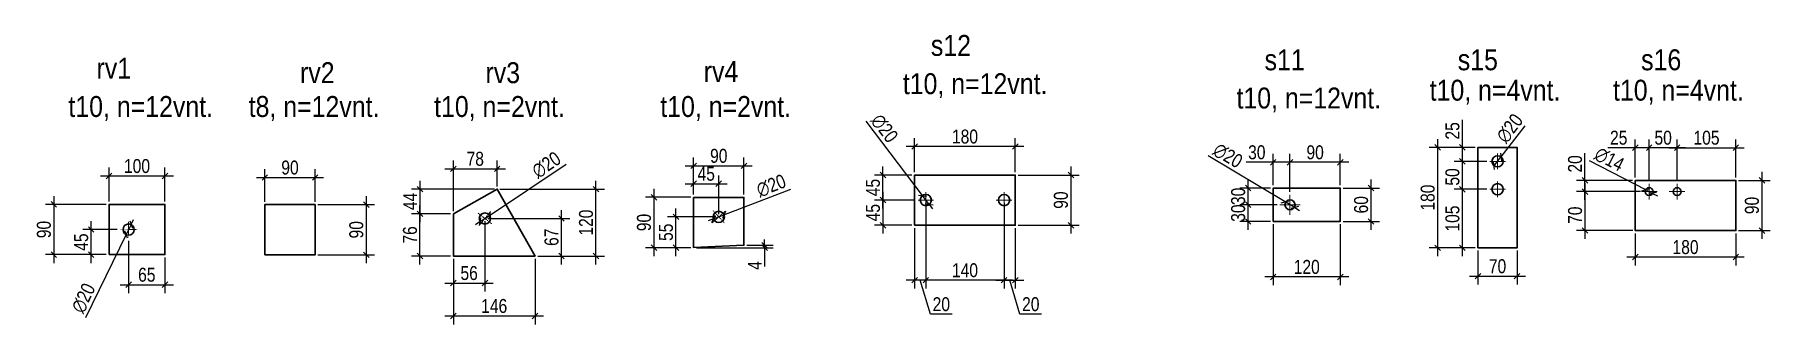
# Model space of a CAD drawing. Header units: inches. Extents: x 410 to 14125, y -819 to 571.
# Drawn here: x 11021 to 14125, y 31 to 551 of the extents above; entities that cross this region are included whole.
import ezdxf

# ---------------------------------------------------------------- set-up
doc = ezdxf.new("R2010")
doc.units = ezdxf.units.IN
doc.header["$MEASUREMENT"] = 0
doc.linetypes.add('CENTER', pattern=[2, 1.25, -0.25, 0.25, -0.25])
doc.linetypes.add('XKITLINE00', pattern=[0])
for name, color, linetype, lineweight in [('_AŠYS', 7, 'Continuous', 13), ('Bolt', 3, 'Continuous', 0), ('dim 1', 7, 'Continuous', 9), ('Part mark', 250, 'Continuous', 0), ('STORA', 7, 'Continuous', 40)]:
    doc.layers.add(name, color=color, linetype=linetype, lineweight=lineweight)
doc.layers.add('A_Secciones', color=7, linetype='Continuous')
doc.styles.add('arial', font='arial.ttf')
doc.styles.add('ISOPEUR', font='arial.ttf', dxfattribs={"width": 0.8})
doc.dimstyles.new('1-20', dxfattribs={"dimscale": 20, "dimtxt": 2.5, "dimasz": 1, "dimexe": 1.5, "dimexo": 0.5, "dimgap": 0.5, "dimtad": 1, "dimdec": 0, "dimrnd": 1, "dimtxsty": 'ISOPEUR', "dimblk": 'OBLIQUE', "dimcen": 2.5, "dimdle": 1.5, "dimadec": 0, "dimazin": 0, "dimtfac": 1, "dimtdec": 0, "dimtmove": 0, "dimatfit": 3, "dimldrblk": 'DOTSMALL', "dimfxl": 1, "dimarcsym": 0})

msp = doc.modelspace()

# ---------------------------------------------------------------- texts
at = {"layer": 'dim 1', "lineweight": 5, "style": 'arial', "width": 0.85}
for s, p in [('s12 ', (12624, 512.6)), ('rv1', (11131.9, 471.6)), ('s11 ', (13220.8, 486.8)), ('s15 ', (13566.3, 486.8)), ('s16 ', (13894.2, 486.8))]:
    msp.add_text(s, height=37.5, dxfattribs=at).set_placement(p)
at = {"layer": 'Part mark', "style": 'arial', "width": 0.85}
for s, p in [('rv2', (11495.8, 463.7)), ('rv3', (11827.5, 463.7)), ('rv4', (12217.8, 465.8)), ('t10, n=12vnt.', (12573.8, 444)), ('t10, n=4vnt.', (13516, 432.3)), ('t10, n=4vnt.', (13843.9, 432.3)), ('t10, n=12vnt.', (11081.6, 403.1)), ('t8, n=12vnt.', (11404, 403.1)), ('t10, n=2vnt.', (11735.6, 403.1)), ('t10, n=2vnt.', (12140.1, 403.1)), ('t10, n=12vnt.', (13170.5, 418.3))]:
    msp.add_text(s, height=37.5, dxfattribs=at).set_placement(p)

# ---------------------------------------------------------------- blocks, each defined once
blk = doc.blocks.new('_Oblique')
at = {"color": 0, "linetype": 'ByBlock', "lineweight": -2}
blk.add_line((-0.5, -0.5), (0.5, 0.5), dxfattribs=at)
blk = doc.blocks.new('*D269')
at = {"color": 0, "lineweight": -2}
for p, q in [((11154.3, 251.4), (11154.3, 312.3)), ((11254.3, 251.4), (11254.3, 312.3)), ((11269.3, 297.3), (11139.3, 297.3))]:
    blk.add_line(p, q, dxfattribs=at)
at = {"layer": 'Defpoints', "color": 0}
for p in [(11154.3, 297.3), (11154.3, 246.4), (11254.3, 246.4)]:
    blk.add_point(p, dxfattribs=at)
at = {"color": 0, "linetype": 'ByBlock', "lineweight": -2, "xscale": 10, "yscale": 10, "zscale": 10, "rotation": 180}
blk.add_blockref('_Oblique', (11154.3, 297.3), dxfattribs=at)
at = {"color": 0, "linetype": 'ByBlock', "lineweight": -2, "xscale": 10, "yscale": 10, "zscale": 10}
blk.add_blockref('_Oblique', (11254.3, 297.3), dxfattribs=at)
at = {"color": 0, "lineweight": 5, "insert": (11204.3, 315), "char_height": 25, "attachment_point": 5, "style": 'ISOPEUR'}
blk.add_mtext('100', dxfattribs=at)
blk = doc.blocks.new('_DotSmall')
at = {"color": 0, "linetype": 'ByBlock', "const_width": 0.5}
blk.add_lwpolyline([(-0.0625, 0, 1), (0.0625, 0, 1)], format="xyb", close=True, dxfattribs=at)
blk = doc.blocks.new('*D270')
at = {"color": 0, "lineweight": -2}
for p, q in [((11055.5, 261.4), (11055.5, 141.4)), ((11149.3, 246.4), (11040.5, 246.4)), ((11149.3, 156.4), (11040.5, 156.4))]:
    blk.add_line(p, q, dxfattribs=at)
at = {"layer": 'Defpoints', "color": 0}
for p in [(11154.3, 246.4), (11055.5, 156.4), (11154.3, 156.4)]:
    blk.add_point(p, dxfattribs=at)
at = {"color": 0, "linetype": 'ByBlock', "lineweight": -2, "xscale": 10, "yscale": 10, "zscale": 10}
for p, rotation in [((11055.5, 246.4), 90), ((11055.5, 156.4), 270)]:
    blk.add_blockref('_Oblique', p, dxfattribs=dict(at, rotation=rotation))
at = {"color": 0, "lineweight": 5, "insert": (11037.8, 201.4), "char_height": 25, "attachment_point": 5, "rotation": 90, "style": 'ISOPEUR'}
blk.add_mtext('90', dxfattribs=at)
blk = doc.blocks.new('*D271')
at = {"color": 0, "lineweight": -2}
for p, q in [((11189.3, 181.2), (11189.3, 87.6)), ((11254.3, 151.4), (11254.3, 87.6)), ((11174.3, 102.6), (11269.3, 102.6))]:
    blk.add_line(p, q, dxfattribs=at)
at = {"layer": 'Defpoints', "color": 0}
for p in [(11189.3, 186.2), (11254.3, 156.4), (11254.3, 102.6)]:
    blk.add_point(p, dxfattribs=at)
at = {"color": 0, "linetype": 'ByBlock', "lineweight": -2, "xscale": 10, "yscale": 10, "zscale": 10, "rotation": 180}
blk.add_blockref('_Oblique', (11189.3, 102.6), dxfattribs=at)
at = {"color": 0, "linetype": 'ByBlock', "lineweight": -2, "xscale": 10, "yscale": 10, "zscale": 10}
blk.add_blockref('_Oblique', (11254.3, 102.6), dxfattribs=at)
at = {"color": 0, "lineweight": 5, "insert": (11221.8, 120.3), "char_height": 25, "attachment_point": 5, "style": 'ISOPEUR'}
blk.add_mtext('65', dxfattribs=at)
blk = doc.blocks.new('*D272')
at = {"color": 0, "lineweight": -2}
for p, q in [((11193.7, 210.4), (11198.1, 219.3)), ((11184.9, 192.4), (11112.1, 43.2)), ((11193.7, 210.4), (11184.9, 192.4))]:
    blk.add_line(p, q, dxfattribs=at)
at = {"layer": 'Defpoints', "color": 0}
for p in [(11184.9, 192.4), (11193.7, 210.4)]:
    blk.add_point(p, dxfattribs=at)
at = {"color": 0, "linetype": 'ByBlock', "lineweight": -2, "xscale": 10, "yscale": 10, "zscale": 10}
for p, rotation in [((11184.9, 192.4), 63.9754473923168), ((11193.7, 210.4), 243.9754473923168)]:
    blk.add_blockref('_Oblique', p, dxfattribs=dict(at, rotation=rotation))
at = {"color": 0, "lineweight": 5, "insert": (11108.7, 78.4), "char_height": 25, "attachment_point": 5, "rotation": 63.9754, "style": 'ISOPEUR'}
blk.add_mtext('∅20', dxfattribs=at)
blk = doc.blocks.new('*D273')
at = {"color": 0, "lineweight": -2}
for p, q in [((11169.1, 201.4), (11107.3, 201.4)), ((11122.3, 141.4), (11122.3, 216.4)), ((11149.3, 156.4), (11107.3, 156.4))]:
    blk.add_line(p, q, dxfattribs=at)
at = {"layer": 'Defpoints', "color": 0}
for p in [(11122.3, 201.4), (11174.1, 201.4), (11154.3, 156.4)]:
    blk.add_point(p, dxfattribs=at)
at = {"color": 0, "linetype": 'ByBlock', "lineweight": -2, "xscale": 10, "yscale": 10, "zscale": 10}
for p, rotation in [((11122.3, 201.4), 90), ((11122.3, 156.4), 270)]:
    blk.add_blockref('_Oblique', p, dxfattribs=dict(at, rotation=rotation))
at = {"color": 0, "lineweight": 5, "insert": (11104.6, 178.9), "char_height": 25, "attachment_point": 5, "rotation": 90, "style": 'ISOPEUR'}
blk.add_mtext('45', dxfattribs=at)
blk = doc.blocks.new('*D274')
at = {"color": 0, "lineweight": -2}
for p, q in [((11417.9, 294.6), (11537.9, 294.6)), ((11432.9, 251), (11432.9, 309.6)), ((11522.9, 251), (11522.9, 309.6))]:
    blk.add_line(p, q, dxfattribs=at)
at = {"layer": 'Defpoints', "color": 0}
for p in [(11522.9, 294.6), (11432.9, 246), (11522.9, 246)]:
    blk.add_point(p, dxfattribs=at)
at = {"color": 0, "linetype": 'ByBlock', "lineweight": -2, "xscale": 10, "yscale": 10, "zscale": 10, "rotation": 180}
blk.add_blockref('_Oblique', (11432.9, 294.6), dxfattribs=at)
at = {"color": 0, "linetype": 'ByBlock', "lineweight": -2, "xscale": 10, "yscale": 10, "zscale": 10}
blk.add_blockref('_Oblique', (11522.9, 294.6), dxfattribs=at)
at = {"color": 0, "lineweight": 5, "insert": (11477.9, 312.3), "char_height": 25, "attachment_point": 5, "style": 'ISOPEUR'}
blk.add_mtext('90', dxfattribs=at)
blk = doc.blocks.new('*D275')
at = {"color": 0, "lineweight": -2}
for p, q in [((11614.3, 261), (11614.3, 141)), ((11527.9, 246), (11629.3, 246)), ((11527.9, 156), (11629.3, 156))]:
    blk.add_line(p, q, dxfattribs=at)
at = {"layer": 'Defpoints', "color": 0}
for p in [(11522.9, 246), (11522.9, 156), (11614.3, 156)]:
    blk.add_point(p, dxfattribs=at)
at = {"color": 0, "linetype": 'ByBlock', "lineweight": -2, "xscale": 10, "yscale": 10, "zscale": 10}
for p, rotation in [((11614.3, 246), 90), ((11614.3, 156), 270)]:
    blk.add_blockref('_Oblique', p, dxfattribs=dict(at, rotation=rotation))
at = {"color": 0, "lineweight": 5, "insert": (11596.6, 201), "char_height": 25, "attachment_point": 5, "rotation": 90, "style": 'ISOPEUR'}
blk.add_mtext('90', dxfattribs=at)
blk = doc.blocks.new('G$CCBECB76F')
at = {"layer": '_AŠYS', "color": 20, "linetype": 'CENTER', "lineweight": 5, "ltscale": 0.005, "true_color": 0xf93f26}
for p, q in [((-15.6, 0), (15.6, 0)), ((0, -15.6), (0, 15.6))]:
    blk.add_line(p, q, dxfattribs=at)
at = {"layer": 'A_Secciones', "lineweight": 30}
blk.add_lwpolyline([(-49.5, -28.3), (-2.7, -87.9), (112.2, 2.4), (-15.2, 54.9)], close=True, dxfattribs=at)
at = {"layer": 'STORA', "lineweight": 30}
blk.add_circle((0, 0), 10, dxfattribs=at)
blk = doc.blocks.new('*D276')
at = {"color": 0, "lineweight": -2}
for p, q in [((11770.1, 148.8), (11770.1, 31.5)), ((11916.2, 148.8), (11916.2, 31.5)), ((11755.1, 46.5), (11931.2, 46.5))]:
    blk.add_line(p, q, dxfattribs=at)
at = {"layer": 'Defpoints', "color": 0}
for p in [(11770.1, 153.8), (11916.2, 153.8), (11916.2, 46.5)]:
    blk.add_point(p, dxfattribs=at)
at = {"color": 0, "linetype": 'ByBlock', "lineweight": -2, "xscale": 10, "yscale": 10, "zscale": 10, "rotation": 180}
blk.add_blockref('_Oblique', (11770.1, 46.5), dxfattribs=at)
at = {"color": 0, "linetype": 'ByBlock', "lineweight": -2, "xscale": 10, "yscale": 10, "zscale": 10}
blk.add_blockref('_Oblique', (11916.2, 46.5), dxfattribs=at)
at = {"color": 0, "lineweight": 5, "insert": (11843.1, 64.3), "char_height": 25, "attachment_point": 5, "style": 'ISOPEUR'}
blk.add_mtext('146', dxfattribs=at)
blk = doc.blocks.new('*D277')
at = {"color": 0, "lineweight": -2}
for p, q in [((12025.1, 138.8), (12025.1, 288.8)), ((11853.4, 273.8), (12040.1, 273.8)), ((11921.2, 153.8), (12040.1, 153.8))]:
    blk.add_line(p, q, dxfattribs=at)
at = {"layer": 'Defpoints', "color": 0}
for p in [(11848.4, 273.8), (12025.1, 273.8), (11916.2, 153.8)]:
    blk.add_point(p, dxfattribs=at)
at = {"color": 0, "linetype": 'ByBlock', "lineweight": -2, "xscale": 10, "yscale": 10, "zscale": 10}
for p, rotation in [((12025.1, 273.8), 90), ((12025.1, 153.8), 270)]:
    blk.add_blockref('_Oblique', p, dxfattribs=dict(at, rotation=rotation))
at = {"color": 0, "lineweight": 5, "insert": (12007.4, 213.8), "char_height": 25, "attachment_point": 5, "rotation": 90, "style": 'ISOPEUR'}
blk.add_mtext('120', dxfattribs=at)
blk = doc.blocks.new('*D278')
at = {"color": 0, "lineweight": -2}
for p, q in [((11765.1, 229.6), (11695.3, 229.6)), ((11710.3, 138.8), (11710.3, 244.6)), ((11765.1, 153.8), (11695.3, 153.8))]:
    blk.add_line(p, q, dxfattribs=at)
at = {"layer": 'Defpoints', "color": 0}
for p in [(11710.3, 229.6), (11770.1, 229.6), (11770.1, 153.8)]:
    blk.add_point(p, dxfattribs=at)
at = {"color": 0, "linetype": 'ByBlock', "lineweight": -2, "xscale": 10, "yscale": 10, "zscale": 10}
for p, rotation in [((11710.3, 229.6), 90), ((11710.3, 153.8), 270)]:
    blk.add_blockref('_Oblique', p, dxfattribs=dict(at, rotation=rotation))
at = {"color": 0, "lineweight": 5, "insert": (11692.6, 191.7), "char_height": 25, "attachment_point": 5, "rotation": 90, "style": 'ISOPEUR'}
blk.add_mtext('76', dxfattribs=at)
blk = doc.blocks.new('*D279')
at = {"color": 0, "lineweight": -2}
for p, q in [((11710.3, 288.8), (11710.3, 214.6)), ((11843.4, 273.8), (11695.3, 273.8)), ((11765.1, 229.6), (11695.3, 229.6))]:
    blk.add_line(p, q, dxfattribs=at)
at = {"layer": 'Defpoints', "color": 0}
for p in [(11848.4, 273.8), (11710.3, 229.6), (11770.1, 229.6)]:
    blk.add_point(p, dxfattribs=at)
at = {"color": 0, "linetype": 'ByBlock', "lineweight": -2, "xscale": 10, "yscale": 10, "zscale": 10}
for p, rotation in [((11710.3, 273.8), 90), ((11710.3, 229.6), 270)]:
    blk.add_blockref('_Oblique', p, dxfattribs=dict(at, rotation=rotation))
at = {"color": 0, "lineweight": 5, "insert": (11692.8, 251.7), "char_height": 25, "attachment_point": 5, "rotation": 90, "style": 'ISOPEUR'}
blk.add_mtext('44', dxfattribs=at)
blk = doc.blocks.new('*D280')
at = {"color": 0, "lineweight": -2}
for p, q in [((11831.5, 221.2), (11978.4, 221.2)), ((11963.4, 138.8), (11963.4, 236.2)), ((11921.2, 153.8), (11978.4, 153.8))]:
    blk.add_line(p, q, dxfattribs=at)
at = {"layer": 'Defpoints', "color": 0}
for p in [(11826.5, 221.2), (11963.4, 221.2), (11916.2, 153.8)]:
    blk.add_point(p, dxfattribs=at)
at = {"color": 0, "linetype": 'ByBlock', "lineweight": -2, "xscale": 10, "yscale": 10, "zscale": 10}
for p, rotation in [((11963.4, 221.2), 90), ((11963.4, 153.8), 270)]:
    blk.add_blockref('_Oblique', p, dxfattribs=dict(at, rotation=rotation))
at = {"color": 0, "lineweight": 5, "insert": (11945.7, 187.5), "char_height": 25, "attachment_point": 5, "rotation": 90, "style": 'ISOPEUR'}
blk.add_mtext('67', dxfattribs=at)
blk = doc.blocks.new('*D281')
at = {"color": 0, "lineweight": -2}
for p, q in [((11826.5, 216.2), (11826.5, 90.5)), ((11770.1, 148.8), (11770.1, 90.5)), ((11755.1, 105.5), (11841.5, 105.5))]:
    blk.add_line(p, q, dxfattribs=at)
at = {"layer": 'Defpoints', "color": 0}
for p in [(11826.5, 221.2), (11770.1, 153.8), (11826.5, 105.5)]:
    blk.add_point(p, dxfattribs=at)
at = {"color": 0, "linetype": 'ByBlock', "lineweight": -2, "xscale": 10, "yscale": 10, "zscale": 10, "rotation": 180}
blk.add_blockref('_Oblique', (11770.1, 105.5), dxfattribs=at)
at = {"color": 0, "linetype": 'ByBlock', "lineweight": -2, "xscale": 10, "yscale": 10, "zscale": 10}
blk.add_blockref('_Oblique', (11826.5, 105.5), dxfattribs=at)
at = {"color": 0, "lineweight": 5, "insert": (11798.3, 123.3), "char_height": 25, "attachment_point": 5, "style": 'ISOPEUR'}
blk.add_mtext('56', dxfattribs=at)
blk = doc.blocks.new('*D282')
at = {"color": 0, "lineweight": -2}
for p, q in [((11770.1, 234.6), (11770.1, 325.2)), ((11848.4, 278.8), (11848.4, 325.2)), ((11755.1, 310.2), (11863.4, 310.2))]:
    blk.add_line(p, q, dxfattribs=at)
at = {"layer": 'Defpoints', "color": 0}
for p in [(11848.4, 310.2), (11848.4, 273.8), (11770.1, 229.6)]:
    blk.add_point(p, dxfattribs=at)
at = {"color": 0, "linetype": 'ByBlock', "lineweight": -2, "xscale": 10, "yscale": 10, "zscale": 10, "rotation": 180}
blk.add_blockref('_Oblique', (11770.1, 310.2), dxfattribs=at)
at = {"color": 0, "linetype": 'ByBlock', "lineweight": -2, "xscale": 10, "yscale": 10, "zscale": 10}
blk.add_blockref('_Oblique', (11848.4, 310.2), dxfattribs=at)
at = {"color": 0, "lineweight": 5, "insert": (11809.2, 328), "char_height": 25, "attachment_point": 5, "style": 'ISOPEUR'}
blk.add_mtext('78', dxfattribs=at)
blk = doc.blocks.new('*D283')
at = {"color": 0, "lineweight": -2}
for p, q in [((11834.8, 226.8), (11971.8, 318.6)), ((11818.1, 215.6), (11834.8, 226.8)), ((11818.1, 215.6), (11809.8, 210.1))]:
    blk.add_line(p, q, dxfattribs=at)
at = {"layer": 'Defpoints', "color": 0}
for p in [(11834.8, 226.8), (11818.1, 215.6)]:
    blk.add_point(p, dxfattribs=at)
at = {"color": 0, "linetype": 'ByBlock', "lineweight": -2, "xscale": 10, "yscale": 10, "zscale": 10}
for p, rotation in [((11818.1, 215.6), 33.81697670741907), ((11834.8, 226.8), 213.816976707419)]:
    blk.add_blockref('_Oblique', p, dxfattribs=dict(at, rotation=rotation))
at = {"color": 0, "lineweight": 5, "insert": (11936.5, 317.1), "char_height": 25, "attachment_point": 5, "rotation": 33.817, "style": 'ISOPEUR'}
blk.add_mtext('∅20', dxfattribs=at)
blk = doc.blocks.new('G$C0D2468A8')
at = {"lineweight": 5}
for p, q in [((57, 2.2), (2.2, 67.3)), ((22.5, -26.8), (57, 2.2))]:
    blk.add_line(p, q, dxfattribs=at)
at = {"layer": '_AŠYS', "color": 20, "linetype": 'CENTER', "lineweight": 5, "ltscale": 0.005, "true_color": 0xf93f26}
for p, q in [((15.4, -2.1), (-15.4, 2.1)), ((2.1, 15.4), (-2.1, -15.4))]:
    blk.add_line(p, q, dxfattribs=at)
at = {"layer": 'A_Secciones', "lineweight": 30}
blk.add_lwpolyline([(57, 2.2), (-1, 71.2), (-67.1, 9.9), (-11.9, -55.7)], close=True, dxfattribs=at)
at = {"layer": 'STORA', "lineweight": 30}
blk.add_circle((0, 0), 10, dxfattribs=at)
blk = doc.blocks.new('*D284')
at = {"color": 0, "lineweight": -2}
for p, q in [((12254, 227.7), (12373.3, 273.5)), ((12235.3, 220.5), (12226, 216.9)), ((12235.3, 220.5), (12254, 227.7))]:
    blk.add_line(p, q, dxfattribs=at)
at = {"layer": 'Defpoints', "color": 0}
for p in [(12235.3, 220.5), (12254, 227.7)]:
    blk.add_point(p, dxfattribs=at)
at = {"color": 0, "linetype": 'ByBlock', "lineweight": -2, "xscale": 10, "yscale": 10, "zscale": 10}
for p, rotation in [((12235.3, 220.5), 21.00805526980612), ((12254, 227.7), 201.0080552698061)]:
    blk.add_blockref('_Oblique', p, dxfattribs=dict(at, rotation=rotation))
at = {"color": 0, "lineweight": 5, "insert": (12338.5, 279.9), "char_height": 25, "attachment_point": 5, "rotation": 21.0081, "style": 'ISOPEUR'}
blk.add_mtext('∅20', dxfattribs=at)
blk = doc.blocks.new('*D285')
at = {"color": 0, "lineweight": -2}
for p, q in [((12184.7, 315.5), (12304.7, 315.5)), ((12199.7, 264.1), (12199.7, 330.5)), ((12289.7, 264.1), (12289.7, 330.5))]:
    blk.add_line(p, q, dxfattribs=at)
at = {"layer": 'Defpoints', "color": 0}
for p in [(12289.7, 315.5), (12199.7, 259.1), (12289.7, 259.1)]:
    blk.add_point(p, dxfattribs=at)
at = {"color": 0, "linetype": 'ByBlock', "lineweight": -2, "xscale": 10, "yscale": 10, "zscale": 10, "rotation": 180}
blk.add_blockref('_Oblique', (12199.7, 315.5), dxfattribs=at)
at = {"color": 0, "linetype": 'ByBlock', "lineweight": -2, "xscale": 10, "yscale": 10, "zscale": 10}
blk.add_blockref('_Oblique', (12289.7, 315.5), dxfattribs=at)
at = {"color": 0, "lineweight": 5, "insert": (12244.7, 333.3), "char_height": 25, "attachment_point": 5, "style": 'ISOPEUR'}
blk.add_mtext('90', dxfattribs=at)
blk = doc.blocks.new('*D286')
at = {"color": 0, "lineweight": -2}
for p, q in [((12194.7, 259.1), (12113.8, 259.1)), ((12128.8, 274.1), (12128.8, 153.9)), ((12194.7, 168.9), (12113.8, 168.9))]:
    blk.add_line(p, q, dxfattribs=at)
at = {"layer": 'Defpoints', "color": 0}
for p in [(12199.7, 259.1), (12128.8, 168.9), (12199.7, 168.9)]:
    blk.add_point(p, dxfattribs=at)
at = {"color": 0, "linetype": 'ByBlock', "lineweight": -2, "xscale": 10, "yscale": 10, "zscale": 10}
for p, rotation in [((12128.8, 259.1), 90), ((12128.8, 168.9), 270)]:
    blk.add_blockref('_Oblique', p, dxfattribs=dict(at, rotation=rotation))
at = {"color": 0, "lineweight": 5, "insert": (12111, 214), "char_height": 25, "attachment_point": 5, "rotation": 90, "style": 'ISOPEUR'}
blk.add_mtext('90', dxfattribs=at)
blk = doc.blocks.new('*D287')
at = {"color": 0, "lineweight": -2}
for p, q in [((12204.7, 168.9), (12341.7, 168.9)), ((12294.7, 173.3), (12341.7, 173.3)), ((12326.7, 173.3), (12326.7, 183.3)), ((12326.7, 173.3), (12326.7, 168.9)), ((12326.7, 168.9), (12326.7, 135.1))]:
    blk.add_line(p, q, dxfattribs=at)
at = {"layer": 'Defpoints', "color": 0}
for p in [(12199.7, 168.9), (12289.7, 173.3), (12326.7, 168.9)]:
    blk.add_point(p, dxfattribs=at)
at = {"color": 0, "linetype": 'ByBlock', "lineweight": -2, "xscale": 10, "yscale": 10, "zscale": 10}
for p, rotation in [((12326.7, 173.3), 270), ((12326.7, 168.9), 90)]:
    blk.add_blockref('_Oblique', p, dxfattribs=dict(at, rotation=rotation))
at = {"color": 0, "lineweight": 5, "insert": (12309.2, 137), "char_height": 25, "attachment_point": 5, "rotation": 90, "style": 'ISOPEUR'}
blk.add_mtext('4', dxfattribs=at)
blk = doc.blocks.new('*D288')
at = {"color": 0, "lineweight": -2}
for p, q in [((12239.7, 224.1), (12153, 224.1)), ((12168, 153.9), (12168, 239.1)), ((12194.7, 168.9), (12153, 168.9))]:
    blk.add_line(p, q, dxfattribs=at)
at = {"layer": 'Defpoints', "color": 0}
for p in [(12168, 224.1), (12244.7, 224.1), (12199.7, 168.9)]:
    blk.add_point(p, dxfattribs=at)
at = {"color": 0, "linetype": 'ByBlock', "lineweight": -2, "xscale": 10, "yscale": 10, "zscale": 10}
for p, rotation in [((12168, 224.1), 90), ((12168, 168.9), 270)]:
    blk.add_blockref('_Oblique', p, dxfattribs=dict(at, rotation=rotation))
at = {"color": 0, "lineweight": 5, "insert": (12150.3, 196.5), "char_height": 25, "attachment_point": 5, "rotation": 90, "style": 'ISOPEUR'}
blk.add_mtext('55', dxfattribs=at)
blk = doc.blocks.new('*D289')
at = {"color": 0, "lineweight": -2}
for p, q in [((12184.7, 283.5), (12259.7, 283.5)), ((12199.7, 264.1), (12199.7, 298.5)), ((12244.7, 229.1), (12244.7, 298.5))]:
    blk.add_line(p, q, dxfattribs=at)
at = {"layer": 'Defpoints', "color": 0}
for p in [(12244.7, 283.5), (12199.7, 259.1), (12244.7, 224.1)]:
    blk.add_point(p, dxfattribs=at)
at = {"color": 0, "linetype": 'ByBlock', "lineweight": -2, "xscale": 10, "yscale": 10, "zscale": 10, "rotation": 180}
blk.add_blockref('_Oblique', (12199.7, 283.5), dxfattribs=at)
at = {"color": 0, "linetype": 'ByBlock', "lineweight": -2, "xscale": 10, "yscale": 10, "zscale": 10}
blk.add_blockref('_Oblique', (12244.7, 283.5), dxfattribs=at)
at = {"color": 0, "lineweight": 5, "insert": (12222.2, 301.2), "char_height": 25, "attachment_point": 5, "style": 'ISOPEUR'}
blk.add_mtext('45', dxfattribs=at)
blk = doc.blocks.new('*D321')
at = {"color": 0, "lineweight": -2}
for p, q in [((12790, 350.2), (12580, 350.2)), ((12595, 304.1), (12595, 365.2)), ((12775, 304.1), (12775, 365.2))]:
    blk.add_line(p, q, dxfattribs=at)
at = {"layer": 'Defpoints', "color": 0}
for p in [(12595, 350.2), (12595, 299.1), (12775, 299.1)]:
    blk.add_point(p, dxfattribs=at)
at = {"color": 0, "linetype": 'ByBlock', "lineweight": -2, "xscale": 10, "yscale": 10, "zscale": 10, "rotation": 180}
blk.add_blockref('_Oblique', (12595, 350.2), dxfattribs=at)
at = {"color": 0, "linetype": 'ByBlock', "lineweight": -2, "xscale": 10, "yscale": 10, "zscale": 10}
blk.add_blockref('_Oblique', (12775, 350.2), dxfattribs=at)
at = {"color": 0, "lineweight": 5, "insert": (12685, 367.9), "char_height": 25, "attachment_point": 5, "style": 'ISOPEUR'}
blk.add_mtext('180', dxfattribs=at)
blk = doc.blocks.new('*D322')
at = {"color": 0, "lineweight": -2}
for p, q in [((12615, 249.1), (12615, 95.6)), ((12755, 249.1), (12755, 95.6)), ((12770, 110.6), (12600, 110.6))]:
    blk.add_line(p, q, dxfattribs=at)
at = {"layer": 'Defpoints', "color": 0}
for p in [(12615, 254.1), (12755, 254.1), (12615, 110.6)]:
    blk.add_point(p, dxfattribs=at)
at = {"color": 0, "linetype": 'ByBlock', "lineweight": -2, "xscale": 10, "yscale": 10, "zscale": 10, "rotation": 180}
blk.add_blockref('_Oblique', (12615, 110.6), dxfattribs=at)
at = {"color": 0, "linetype": 'ByBlock', "lineweight": -2, "xscale": 10, "yscale": 10, "zscale": 10}
blk.add_blockref('_Oblique', (12755, 110.6), dxfattribs=at)
at = {"color": 0, "lineweight": 5, "insert": (12685, 128.3), "char_height": 25, "attachment_point": 5, "style": 'ISOPEUR'}
blk.add_mtext('140', dxfattribs=at)
blk = doc.blocks.new('*D323')
at = {"color": 0, "lineweight": -2}
for p, q in [((12874.4, 314.1), (12874.4, 194.1)), ((12780, 299.1), (12889.4, 299.1)), ((12780, 209.1), (12889.4, 209.1))]:
    blk.add_line(p, q, dxfattribs=at)
at = {"layer": 'Defpoints', "color": 0}
for p in [(12775, 299.1), (12775, 209.1), (12874.4, 209.1)]:
    blk.add_point(p, dxfattribs=at)
at = {"color": 0, "linetype": 'ByBlock', "lineweight": -2, "xscale": 10, "yscale": 10, "zscale": 10}
for p, rotation in [((12874.4, 299.1), 90), ((12874.4, 209.1), 270)]:
    blk.add_blockref('_Oblique', p, dxfattribs=dict(at, rotation=rotation))
at = {"color": 0, "lineweight": 5, "insert": (12856.6, 254.1), "char_height": 25, "attachment_point": 5, "rotation": 90, "style": 'ISOPEUR'}
blk.add_mtext('90', dxfattribs=at)
blk = doc.blocks.new('*D324')
at = {"color": 0, "lineweight": -2}
for p, q in [((12608.9, 262.1), (12508, 395.4)), ((12621, 246.1), (12608.9, 262.1)), ((12621, 246.1), (12627, 238.2))]:
    blk.add_line(p, q, dxfattribs=at)
at = {"layer": 'Defpoints', "color": 0}
for p in [(12608.9, 262.1), (12621, 246.1)]:
    blk.add_point(p, dxfattribs=at)
at = {"color": 0, "linetype": 'ByBlock', "lineweight": -2, "xscale": 10, "yscale": 10, "zscale": 10}
for p, rotation in [((12608.9, 262.1), 307.1436207427624), ((12621, 246.1), 127.1436207427625)]:
    blk.add_blockref('_Oblique', p, dxfattribs=dict(at, rotation=rotation))
at = {"color": 0, "lineweight": 5, "insert": (12540.9, 382.5), "char_height": 25, "attachment_point": 5, "rotation": 307.1436, "style": 'ISOPEUR'}
blk.add_mtext('∅20', dxfattribs=at)
blk = doc.blocks.new('*D325')
at = {"color": 0, "lineweight": -2}
for p, q in [((12596, 254.1), (12523.2, 254.1)), ((12538.2, 269.1), (12538.2, 194.1)), ((12590, 209.1), (12523.2, 209.1))]:
    blk.add_line(p, q, dxfattribs=at)
at = {"layer": 'Defpoints', "color": 0}
for p in [(12601, 254.1), (12538.2, 209.1), (12595, 209.1)]:
    blk.add_point(p, dxfattribs=at)
at = {"color": 0, "linetype": 'ByBlock', "lineweight": -2, "xscale": 10, "yscale": 10, "zscale": 10}
for p, rotation in [((12538.2, 254.1), 90), ((12538.2, 209.1), 270)]:
    blk.add_blockref('_Oblique', p, dxfattribs=dict(at, rotation=rotation))
at = {"color": 0, "lineweight": 5, "insert": (12520.5, 231.6), "char_height": 25, "attachment_point": 5, "rotation": 90, "style": 'ISOPEUR'}
blk.add_mtext('45', dxfattribs=at)
blk = doc.blocks.new('*D326')
at = {"color": 0, "lineweight": -2}
for p, q in [((13257.6, 250.9), (13119.7, 333.3)), ((13274.8, 240.7), (13257.6, 250.9)), ((13274.8, 240.7), (13283.4, 235.5))]:
    blk.add_line(p, q, dxfattribs=at)
at = {"layer": 'Defpoints', "color": 0}
for p in [(13257.6, 250.9), (13274.8, 240.7)]:
    blk.add_point(p, dxfattribs=at)
at = {"color": 0, "linetype": 'ByBlock', "lineweight": -2, "xscale": 10, "yscale": 10, "zscale": 10}
for p, rotation in [((13257.6, 250.9), 329.154465022602), ((13274.8, 240.7), 149.1544650226019)]:
    blk.add_blockref('_Oblique', p, dxfattribs=dict(at, rotation=rotation))
at = {"color": 0, "lineweight": 5, "insert": (13155, 333.7), "char_height": 25, "attachment_point": 5, "rotation": 329.1545, "style": 'ISOPEUR'}
blk.add_mtext('∅20', dxfattribs=at)
blk = doc.blocks.new('*D327')
at = {"color": 0, "lineweight": -2}
for p, q in [((12755, 249.1), (12755, 95.6)), ((12775, 204.1), (12775, 95.6)), ((12740, 110.6), (12790, 110.6)), ((12783.2, 49.8), (12765, 110.6)), ((12822.1, 49.8), (12783.2, 49.8))]:
    blk.add_line(p, q, dxfattribs=at)
at = {"layer": 'Defpoints', "color": 0}
for p in [(12755, 254.1), (12775, 209.1), (12775, 110.6)]:
    blk.add_point(p, dxfattribs=at)
at = {"color": 0, "linetype": 'ByBlock', "lineweight": -2, "xscale": 10, "yscale": 10, "zscale": 10, "rotation": 180}
blk.add_blockref('_Oblique', (12755, 110.6), dxfattribs=at)
at = {"color": 0, "linetype": 'ByBlock', "lineweight": -2, "xscale": 10, "yscale": 10, "zscale": 10}
blk.add_blockref('_Oblique', (12775, 110.6), dxfattribs=at)
at = {"color": 0, "lineweight": 5, "insert": (12802.7, 67.5), "char_height": 25, "attachment_point": 5, "style": 'ISOPEUR'}
blk.add_mtext('20', dxfattribs=at)
blk = doc.blocks.new('*D328')
at = {"color": 0, "lineweight": -2}
for p, q in [((12595, 204.1), (12595, 95.6)), ((12615, 187.6), (12615, 95.6)), ((12630, 110.6), (12580, 110.6)), ((12623.2, 49.8), (12605, 110.6)), ((12662.1, 49.8), (12623.2, 49.8))]:
    blk.add_line(p, q, dxfattribs=at)
at = {"layer": 'Defpoints', "color": 0}
for p in [(12595, 209.1), (12615, 192.6), (12595, 110.6)]:
    blk.add_point(p, dxfattribs=at)
at = {"color": 0, "linetype": 'ByBlock', "lineweight": -2, "xscale": 10, "yscale": 10, "zscale": 10, "rotation": 180}
blk.add_blockref('_Oblique', (12595, 110.6), dxfattribs=at)
at = {"color": 0, "linetype": 'ByBlock', "lineweight": -2, "xscale": 10, "yscale": 10, "zscale": 10}
blk.add_blockref('_Oblique', (12615, 110.6), dxfattribs=at)
at = {"color": 0, "lineweight": 5, "insert": (12642.7, 67.5), "char_height": 25, "attachment_point": 5, "style": 'ISOPEUR'}
blk.add_mtext('20', dxfattribs=at)
blk = doc.blocks.new('*D329')
at = {"color": 0, "lineweight": -2}
for p, q in [((12538.2, 239.1), (12538.2, 314.1)), ((12590, 299.1), (12523.2, 299.1)), ((12596, 254.1), (12523.2, 254.1))]:
    blk.add_line(p, q, dxfattribs=at)
at = {"layer": 'Defpoints', "color": 0}
for p in [(12538.2, 299.1), (12595, 299.1), (12601, 254.1)]:
    blk.add_point(p, dxfattribs=at)
at = {"color": 0, "linetype": 'ByBlock', "lineweight": -2, "xscale": 10, "yscale": 10, "zscale": 10}
for p, rotation in [((12538.2, 299.1), 90), ((12538.2, 254.1), 270)]:
    blk.add_blockref('_Oblique', p, dxfattribs=dict(at, rotation=rotation))
at = {"color": 0, "lineweight": 5, "insert": (12520.5, 276.6), "char_height": 25, "attachment_point": 5, "rotation": 90, "style": 'ISOPEUR'}
blk.add_mtext('45', dxfattribs=at)
blk = doc.blocks.new('*D330')
at = {"color": 0, "lineweight": -2}
for p, q in [((13236.2, 210.8), (13236.2, 101.5)), ((13356.2, 210.8), (13356.2, 101.5)), ((13371.2, 116.5), (13221.2, 116.5))]:
    blk.add_line(p, q, dxfattribs=at)
at = {"layer": 'Defpoints', "color": 0}
for p in [(13236.2, 215.8), (13356.2, 215.8), (13236.2, 116.5)]:
    blk.add_point(p, dxfattribs=at)
at = {"color": 0, "linetype": 'ByBlock', "lineweight": -2, "xscale": 10, "yscale": 10, "zscale": 10, "rotation": 180}
blk.add_blockref('_Oblique', (13236.2, 116.5), dxfattribs=at)
at = {"color": 0, "linetype": 'ByBlock', "lineweight": -2, "xscale": 10, "yscale": 10, "zscale": 10}
blk.add_blockref('_Oblique', (13356.2, 116.5), dxfattribs=at)
at = {"color": 0, "lineweight": 5, "insert": (13296.2, 134.3), "char_height": 25, "attachment_point": 5, "style": 'ISOPEUR'}
blk.add_mtext('120', dxfattribs=at)
blk = doc.blocks.new('*D331')
at = {"color": 0, "lineweight": -2}
for p, q in [((13411.3, 200.8), (13411.3, 290.8)), ((13361.2, 275.8), (13426.3, 275.8)), ((13361.2, 215.8), (13426.3, 215.8))]:
    blk.add_line(p, q, dxfattribs=at)
at = {"layer": 'Defpoints', "color": 0}
for p in [(13356.2, 275.8), (13411.3, 275.8), (13356.2, 215.8)]:
    blk.add_point(p, dxfattribs=at)
at = {"color": 0, "linetype": 'ByBlock', "lineweight": -2, "xscale": 10, "yscale": 10, "zscale": 10}
for p, rotation in [((13411.3, 275.8), 90), ((13411.3, 215.8), 270)]:
    blk.add_blockref('_Oblique', p, dxfattribs=dict(at, rotation=rotation))
at = {"color": 0, "lineweight": 5, "insert": (13393.5, 245.8), "char_height": 25, "attachment_point": 5, "rotation": 90, "style": 'ISOPEUR'}
blk.add_mtext('60', dxfattribs=at)
blk = doc.blocks.new('*D332')
at = {"color": 0, "lineweight": -2}
for p, q in [((13371.2, 321.9), (13251.2, 321.9)), ((13266.2, 268.8), (13266.2, 336.9)), ((13356.2, 280.8), (13356.2, 336.9))]:
    blk.add_line(p, q, dxfattribs=at)
at = {"layer": 'Defpoints', "color": 0}
for p in [(13266.2, 321.9), (13266.2, 263.8), (13356.2, 275.8)]:
    blk.add_point(p, dxfattribs=at)
at = {"color": 0, "linetype": 'ByBlock', "lineweight": -2, "xscale": 10, "yscale": 10, "zscale": 10, "rotation": 180}
blk.add_blockref('_Oblique', (13266.2, 321.9), dxfattribs=at)
at = {"color": 0, "linetype": 'ByBlock', "lineweight": -2, "xscale": 10, "yscale": 10, "zscale": 10}
blk.add_blockref('_Oblique', (13356.2, 321.9), dxfattribs=at)
at = {"color": 0, "lineweight": 5, "insert": (13311.2, 339.6), "char_height": 25, "attachment_point": 5, "style": 'ISOPEUR'}
blk.add_mtext('90', dxfattribs=at)
blk = doc.blocks.new('*D333')
at = {"color": 0, "lineweight": -2}
for p, q in [((13236.2, 321.9), (13187.6, 321.9)), ((13236.2, 280.8), (13236.2, 336.9)), ((13281.2, 321.9), (13236.2, 321.9)), ((13266.2, 280.8), (13266.2, 336.9))]:
    blk.add_line(p, q, dxfattribs=at)
at = {"layer": 'Defpoints', "color": 0}
for p in [(13236.2, 321.9), (13236.2, 275.8), (13266.2, 275.8)]:
    blk.add_point(p, dxfattribs=at)
at = {"color": 0, "linetype": 'ByBlock', "lineweight": -2, "xscale": 10, "yscale": 10, "zscale": 10, "rotation": 180}
blk.add_blockref('_Oblique', (13236.2, 321.9), dxfattribs=at)
at = {"color": 0, "linetype": 'ByBlock', "lineweight": -2, "xscale": 10, "yscale": 10, "zscale": 10}
blk.add_blockref('_Oblique', (13266.2, 321.9), dxfattribs=at)
at = {"color": 0, "lineweight": 5, "insert": (13206.9, 339.7), "char_height": 25, "attachment_point": 5, "style": 'ISOPEUR'}
blk.add_mtext('30', dxfattribs=at)
blk = doc.blocks.new('*D334')
at = {"color": 0, "lineweight": -2}
for p, q in [((13191.4, 200.8), (13191.4, 260.8)), ((13243.2, 245.8), (13176.4, 245.8)), ((13231.2, 215.8), (13176.4, 215.8))]:
    blk.add_line(p, q, dxfattribs=at)
at = {"layer": 'Defpoints', "color": 0}
for p in [(13191.4, 245.8), (13248.2, 245.8), (13236.2, 215.8)]:
    blk.add_point(p, dxfattribs=at)
at = {"color": 0, "linetype": 'ByBlock', "lineweight": -2, "xscale": 10, "yscale": 10, "zscale": 10}
for p, rotation in [((13191.4, 245.8), 90), ((13191.4, 215.8), 270)]:
    blk.add_blockref('_Oblique', p, dxfattribs=dict(at, rotation=rotation))
at = {"color": 0, "lineweight": 5, "insert": (13173.6, 230.8), "char_height": 25, "attachment_point": 5, "rotation": 90, "style": 'ISOPEUR'}
blk.add_mtext('30', dxfattribs=at)
blk = doc.blocks.new('*D335')
at = {"color": 0, "lineweight": -2}
for p, q in [((13191.4, 230.8), (13191.4, 290.8)), ((13231.2, 275.8), (13176.4, 275.8)), ((13243.2, 245.8), (13176.4, 245.8))]:
    blk.add_line(p, q, dxfattribs=at)
at = {"layer": 'Defpoints', "color": 0}
for p in [(13191.4, 275.8), (13236.2, 275.8), (13248.2, 245.8)]:
    blk.add_point(p, dxfattribs=at)
at = {"color": 0, "linetype": 'ByBlock', "lineweight": -2, "xscale": 10, "yscale": 10, "zscale": 10}
for p, rotation in [((13191.4, 275.8), 90), ((13191.4, 245.8), 270)]:
    blk.add_blockref('_Oblique', p, dxfattribs=dict(at, rotation=rotation))
at = {"color": 0, "lineweight": 5, "insert": (13173.6, 260.8), "char_height": 25, "attachment_point": 5, "rotation": 90, "style": 'ISOPEUR'}
blk.add_mtext('30', dxfattribs=at)
blk = doc.blocks.new('*D396')
at = {"color": 0, "lineweight": -2}
for p, q in [((13602.4, 163.6), (13602.4, 102.8)), ((13672.4, 163.6), (13672.4, 102.8)), ((13587.4, 117.8), (13687.4, 117.8))]:
    blk.add_line(p, q, dxfattribs=at)
at = {"layer": 'Defpoints', "color": 0}
for p in [(13602.4, 168.6), (13672.4, 168.6), (13672.4, 117.8)]:
    blk.add_point(p, dxfattribs=at)
at = {"color": 0, "linetype": 'ByBlock', "lineweight": -2, "xscale": 10, "yscale": 10, "zscale": 10, "rotation": 180}
blk.add_blockref('_Oblique', (13602.4, 117.8), dxfattribs=at)
at = {"color": 0, "linetype": 'ByBlock', "lineweight": -2, "xscale": 10, "yscale": 10, "zscale": 10}
blk.add_blockref('_Oblique', (13672.4, 117.8), dxfattribs=at)
at = {"color": 0, "lineweight": 5, "insert": (13637.4, 135.5), "char_height": 25, "attachment_point": 5, "style": 'ISOPEUR'}
blk.add_mtext('70', dxfattribs=at)
blk = doc.blocks.new('*D397')
at = {"color": 0, "lineweight": -2}
for p, q in [((13597.4, 348.6), (13515.4, 348.6)), ((13530.4, 153.6), (13530.4, 363.6)), ((13597.4, 168.6), (13515.4, 168.6))]:
    blk.add_line(p, q, dxfattribs=at)
at = {"layer": 'Defpoints', "color": 0}
for p in [(13530.4, 348.6), (13602.4, 348.6), (13602.4, 168.6)]:
    blk.add_point(p, dxfattribs=at)
at = {"color": 0, "linetype": 'ByBlock', "lineweight": -2, "xscale": 10, "yscale": 10, "zscale": 10}
for p, rotation in [((13530.4, 348.6), 90), ((13530.4, 168.6), 270)]:
    blk.add_blockref('_Oblique', p, dxfattribs=dict(at, rotation=rotation))
at = {"color": 0, "lineweight": 5, "insert": (13512.6, 258.6), "char_height": 25, "attachment_point": 5, "rotation": 90, "style": 'ISOPEUR'}
blk.add_mtext('180', dxfattribs=at)
blk = doc.blocks.new('*D398')
at = {"color": 0, "lineweight": -2}
for p, q in [((13574.6, 153.6), (13574.6, 288.6)), ((13618.4, 273.6), (13559.6, 273.6)), ((13597.4, 168.6), (13559.6, 168.6))]:
    blk.add_line(p, q, dxfattribs=at)
at = {"layer": 'Defpoints', "color": 0}
for p in [(13574.6, 273.6), (13623.4, 273.6), (13602.4, 168.6)]:
    blk.add_point(p, dxfattribs=at)
at = {"color": 0, "linetype": 'ByBlock', "lineweight": -2, "xscale": 10, "yscale": 10, "zscale": 10}
for p, rotation in [((13574.6, 273.6), 90), ((13574.6, 168.6), 270)]:
    blk.add_blockref('_Oblique', p, dxfattribs=dict(at, rotation=rotation))
at = {"color": 0, "lineweight": 5, "insert": (13556.8, 221.1), "char_height": 25, "attachment_point": 5, "rotation": 90, "style": 'ISOPEUR'}
blk.add_mtext('105', dxfattribs=at)
blk = doc.blocks.new('*D399')
at = {"color": 0, "lineweight": -2}
for p, q in [((13618.4, 323.6), (13559.6, 323.6)), ((13574.6, 258.6), (13574.6, 338.6)), ((13608.4, 273.6), (13559.6, 273.6))]:
    blk.add_line(p, q, dxfattribs=at)
at = {"layer": 'Defpoints', "color": 0}
for p in [(13574.6, 323.6), (13623.4, 323.6), (13613.4, 273.6)]:
    blk.add_point(p, dxfattribs=at)
at = {"color": 0, "linetype": 'ByBlock', "lineweight": -2, "xscale": 10, "yscale": 10, "zscale": 10}
for p, rotation in [((13574.6, 323.6), 90), ((13574.6, 273.6), 270)]:
    blk.add_blockref('_Oblique', p, dxfattribs=dict(at, rotation=rotation))
at = {"color": 0, "lineweight": 5, "insert": (13556.8, 295.6), "char_height": 25, "attachment_point": 5, "rotation": 90, "style": 'ISOPEUR'}
blk.add_mtext('50', dxfattribs=at)
blk = doc.blocks.new('*D400')
at = {"color": 0, "lineweight": -2}
for p, q in [((13574.6, 348.6), (13574.6, 397.8)), ((13597.4, 348.6), (13559.6, 348.6)), ((13574.6, 308.6), (13574.6, 348.6)), ((13618.4, 323.6), (13559.6, 323.6))]:
    blk.add_line(p, q, dxfattribs=at)
at = {"layer": 'Defpoints', "color": 0}
for p in [(13574.6, 348.6), (13602.4, 348.6), (13623.4, 323.6)]:
    blk.add_point(p, dxfattribs=at)
at = {"color": 0, "linetype": 'ByBlock', "lineweight": -2, "xscale": 10, "yscale": 10, "zscale": 10}
for p, rotation in [((13574.6, 348.6), 90), ((13574.6, 323.6), 270)]:
    blk.add_blockref('_Oblique', p, dxfattribs=dict(at, rotation=rotation))
at = {"color": 0, "lineweight": 5, "insert": (13556.8, 378.2), "char_height": 25, "attachment_point": 5, "rotation": 90, "style": 'ISOPEUR'}
blk.add_mtext('25', dxfattribs=at)
blk = doc.blocks.new('*D401')
at = {"color": 0, "lineweight": -2}
for p in [(13686.4, 387.3), (13631.3, 315.7)]:
    blk.add_line(p, (13643.5, 331.5), dxfattribs=at)
at = {"layer": 'Defpoints', "color": 0}
for p in [(13631.3, 315.7), (13643.5, 331.5)]:
    blk.add_point(p, dxfattribs=at)
at = {"color": 0, "linetype": 'ByBlock', "lineweight": -2, "xscale": 10, "yscale": 10, "zscale": 10}
for p, rotation in [((13631.3, 315.7), 52.48232824392945), ((13643.5, 331.5), 232.4823282439295)]:
    blk.add_blockref('_Oblique', p, dxfattribs=dict(at, rotation=rotation))
at = {"color": 0, "lineweight": 5, "insert": (13659.4, 382.6), "char_height": 25, "attachment_point": 5, "rotation": 52.4823, "style": 'ISOPEUR'}
blk.add_mtext('∅20', dxfattribs=at)
blk = doc.blocks.new('*D410')
at = {"color": 0, "lineweight": -2}
for p, q in [((13973.6, 348), (13893.6, 348)), ((13908.6, 288.4), (13908.6, 363)), ((13958.6, 288.4), (13958.6, 363))]:
    blk.add_line(p, q, dxfattribs=at)
at = {"layer": 'Defpoints', "color": 0}
for p in [(13908.6, 348), (13908.6, 283.4), (13958.6, 283.4)]:
    blk.add_point(p, dxfattribs=at)
at = {"color": 0, "linetype": 'ByBlock', "lineweight": -2, "xscale": 10, "yscale": 10, "zscale": 10, "rotation": 180}
blk.add_blockref('_Oblique', (13908.6, 348), dxfattribs=at)
at = {"color": 0, "linetype": 'ByBlock', "lineweight": -2, "xscale": 10, "yscale": 10, "zscale": 10}
blk.add_blockref('_Oblique', (13958.6, 348), dxfattribs=at)
at = {"color": 0, "lineweight": 5, "insert": (13933.6, 365.8), "char_height": 25, "attachment_point": 5, "style": 'ISOPEUR'}
blk.add_mtext('50', dxfattribs=at)
blk = doc.blocks.new('*D411')
at = {"color": 0, "lineweight": -2}
for p, q in [((13793.8, 284.4), (13793.8, 184.6)), ((13893, 269.4), (13778.8, 269.4)), ((13879.6, 199.6), (13778.8, 199.6))]:
    blk.add_line(p, q, dxfattribs=at)
at = {"layer": 'Defpoints', "color": 0}
for p in [(13898, 269.4), (13793.8, 199.6), (13884.6, 199.6)]:
    blk.add_point(p, dxfattribs=at)
at = {"color": 0, "linetype": 'ByBlock', "lineweight": -2, "xscale": 10, "yscale": 10, "zscale": 10}
for p, rotation in [((13793.8, 269.4), 90), ((13793.8, 199.6), 270)]:
    blk.add_blockref('_Oblique', p, dxfattribs=dict(at, rotation=rotation))
at = {"color": 0, "lineweight": 5, "insert": (13776.1, 227.1), "char_height": 25, "attachment_point": 5, "rotation": 90, "style": 'ISOPEUR'}
blk.add_mtext('70', dxfattribs=at)
blk = doc.blocks.new('*D412')
at = {"color": 0, "lineweight": -2}
for p, q in [((13793.8, 289.5), (13793.8, 338.4)), ((13878.6, 289.5), (13778.8, 289.5)), ((13793.8, 254.4), (13793.8, 289.5)), ((13878.6, 269.4), (13778.8, 269.4))]:
    blk.add_line(p, q, dxfattribs=at)
at = {"layer": 'Defpoints', "color": 0}
for p in [(13793.8, 289.5), (13883.6, 289.5), (13883.6, 269.4)]:
    blk.add_point(p, dxfattribs=at)
at = {"color": 0, "linetype": 'ByBlock', "lineweight": -2, "xscale": 10, "yscale": 10, "zscale": 10}
for p, rotation in [((13793.8, 289.5), 90), ((13793.8, 269.4), 270)]:
    blk.add_blockref('_Oblique', p, dxfattribs=dict(at, rotation=rotation))
at = {"color": 0, "lineweight": 5, "insert": (13776.1, 319), "char_height": 25, "attachment_point": 5, "rotation": 90, "style": 'ISOPEUR'}
blk.add_mtext('20', dxfattribs=at)
blk = doc.blocks.new('*D413')
at = {"color": 0, "lineweight": -2}
for p, q in [((13883.6, 348), (13834.5, 348)), ((13883.6, 294.5), (13883.6, 363)), ((13923.6, 348), (13883.6, 348)), ((13908.6, 294.5), (13908.6, 363))]:
    blk.add_line(p, q, dxfattribs=at)
at = {"layer": 'Defpoints', "color": 0}
for p in [(13883.6, 348), (13883.6, 289.5), (13908.6, 289.5)]:
    blk.add_point(p, dxfattribs=at)
at = {"color": 0, "linetype": 'ByBlock', "lineweight": -2, "xscale": 10, "yscale": 10, "zscale": 10, "rotation": 180}
blk.add_blockref('_Oblique', (13883.6, 348), dxfattribs=at)
at = {"color": 0, "linetype": 'ByBlock', "lineweight": -2, "xscale": 10, "yscale": 10, "zscale": 10}
blk.add_blockref('_Oblique', (13908.6, 348), dxfattribs=at)
at = {"color": 0, "lineweight": 5, "insert": (13854.1, 365.8), "char_height": 25, "attachment_point": 5, "style": 'ISOPEUR'}
blk.add_mtext('25', dxfattribs=at)
blk = doc.blocks.new('*D414')
at = {"color": 0, "lineweight": -2}
for p, q in [((13943.6, 348), (14078.6, 348)), ((13958.6, 294.5), (13958.6, 363)), ((14063.6, 294.5), (14063.6, 363))]:
    blk.add_line(p, q, dxfattribs=at)
at = {"layer": 'Defpoints', "color": 0}
for p in [(14063.6, 348), (13958.6, 289.5), (14063.6, 289.5)]:
    blk.add_point(p, dxfattribs=at)
at = {"color": 0, "linetype": 'ByBlock', "lineweight": -2, "xscale": 10, "yscale": 10, "zscale": 10, "rotation": 180}
blk.add_blockref('_Oblique', (13958.6, 348), dxfattribs=at)
at = {"color": 0, "linetype": 'ByBlock', "lineweight": -2, "xscale": 10, "yscale": 10, "zscale": 10}
blk.add_blockref('_Oblique', (14063.6, 348), dxfattribs=at)
at = {"color": 0, "lineweight": 5, "insert": (14011.1, 365.8), "char_height": 25, "attachment_point": 5, "style": 'ISOPEUR'}
blk.add_mtext('105', dxfattribs=at)
blk = doc.blocks.new('*D415')
at = {"color": 0, "lineweight": -2}
for p, q in [((13902.4, 272.6), (13802, 324.6)), ((13914.8, 266.2), (13902.4, 272.6)), ((13914.8, 266.2), (13923.7, 261.6))]:
    blk.add_line(p, q, dxfattribs=at)
at = {"layer": 'Defpoints', "color": 0}
for p in [(13902.4, 272.6), (13914.8, 266.2)]:
    blk.add_point(p, dxfattribs=at)
at = {"color": 0, "linetype": 'ByBlock', "lineweight": -2, "xscale": 10, "yscale": 10, "zscale": 10}
for p, rotation in [((13902.4, 272.6), 332.6130476615975), ((13914.8, 266.2), 152.6130476615976)]:
    blk.add_blockref('_Oblique', p, dxfattribs=dict(at, rotation=rotation))
at = {"color": 0, "lineweight": 5, "insert": (13837.3, 327.1), "char_height": 25, "attachment_point": 5, "rotation": 332.613, "style": 'ISOPEUR'}
blk.add_mtext('∅14', dxfattribs=at)
blk = doc.blocks.new('*D416')
at = {"color": 0, "lineweight": -2}
for p, q in [((13883.6, 194.5), (13883.6, 137.1)), ((14063.6, 194.5), (14063.6, 137.1)), ((14078.6, 152.1), (13868.6, 152.1))]:
    blk.add_line(p, q, dxfattribs=at)
at = {"layer": 'Defpoints', "color": 0}
for p in [(13883.6, 199.5), (14063.6, 199.5), (13883.6, 152.1)]:
    blk.add_point(p, dxfattribs=at)
at = {"color": 0, "linetype": 'ByBlock', "lineweight": -2, "xscale": 10, "yscale": 10, "zscale": 10, "rotation": 180}
blk.add_blockref('_Oblique', (13883.6, 152.1), dxfattribs=at)
at = {"color": 0, "linetype": 'ByBlock', "lineweight": -2, "xscale": 10, "yscale": 10, "zscale": 10}
blk.add_blockref('_Oblique', (14063.6, 152.1), dxfattribs=at)
at = {"color": 0, "lineweight": 5, "insert": (13973.6, 169.8), "char_height": 25, "attachment_point": 5, "style": 'ISOPEUR'}
blk.add_mtext('180', dxfattribs=at)
blk = doc.blocks.new('*D417')
at = {"color": 0, "lineweight": -2}
for p, q in [((14068.6, 289.5), (14125.2, 289.5)), ((14110.2, 304.5), (14110.2, 184.5)), ((14068.6, 199.5), (14125.2, 199.5))]:
    blk.add_line(p, q, dxfattribs=at)
at = {"layer": 'Defpoints', "color": 0}
for p in [(14063.6, 289.5), (14063.6, 199.5), (14110.2, 199.5)]:
    blk.add_point(p, dxfattribs=at)
at = {"color": 0, "linetype": 'ByBlock', "lineweight": -2, "xscale": 10, "yscale": 10, "zscale": 10}
for p, rotation in [((14110.2, 289.5), 90), ((14110.2, 199.5), 270)]:
    blk.add_blockref('_Oblique', p, dxfattribs=dict(at, rotation=rotation))
at = {"color": 0, "lineweight": 5, "insert": (14092.4, 244.5), "char_height": 25, "attachment_point": 5, "rotation": 90, "style": 'ISOPEUR'}
blk.add_mtext('90', dxfattribs=at)

# ---------------------------------------------------------------- dimensions: what is measured, and where the dimension line sits
at = {"lineweight": 5}
for p1, p2, picture, middle in [((12621, 246.1), (12608.9, 262.1), '*D324', (12526.2, 371.3)), ((11818.1, 215.6), (11834.8, 226.8), '*D283', (11946.7, 301.8)), ((13274.8, 240.7), (13257.6, 250.9), '*D326', (13145.6, 317.8)), ((13914.8, 266.2), (13902.4, 272.6), '*D415', (13828.8, 310.8)), ((12235.3, 220.5), (12254, 227.7), '*D284', (12345.2, 262.7)), ((11193.7, 210.4), (11184.9, 192.4), '*D272', (11125.3, 70.3))]:
    dim = msp.add_diameter_dim_2p(p1=p1, p2=p2, dimstyle='1-20', override={"dimscale": 10, "dimtxsty": 'ISOPEUR', "dimldrblk": 'DotSmall'}, dxfattribs=at)
    dim.commit()
    dim.dimension.update_dxf_attribs({"geometry": picture, "text_midpoint": middle, "dimtype": 163})
dim = msp.add_diameter_dim_2p(p1=(13631.3, 315.7), p2=(13643.5, 331.5), dimstyle='1-20', override={"dimscale": 10, "dimtxsty": 'ISOPEUR', "dimldrblk": 'DotSmall'}, dxfattribs=at)
dim.commit()
dim.dimension.update_dxf_attribs({"geometry": '*D401', "text_midpoint": (13659.4, 382.6)})
for base, p1, p2, override, picture, middle in [((12595, 350.2), (12775, 299.1), (12595, 299.1), {"dimscale": 10, "dimtxsty": 'ISOPEUR', "dimldrblk": 'DotSmall'}, '*D321', (12685, 367.9)), ((13883.6, 348), (13908.6, 289.5), (13883.6, 289.5), {"dimscale": 10, "dimtxsty": 'ISOPEUR', "dimldrblk": 'DotSmall'}, '*D413', (13854.1, 365.8)), ((13908.6, 348), (13958.6, 283.4), (13908.6, 283.4), {"dimscale": 10, "dimtxsty": 'ISOPEUR', "dimldrblk": 'DotSmall'}, '*D410', (13933.6, 365.8)), ((14063.6, 348), (13958.6, 289.5), (14063.6, 289.5), {"dimscale": 10, "dimtxsty": 'ISOPEUR', "dimldrblk": 'DotSmall'}, '*D414', (14011.1, 365.8)), ((11848.4, 310.2), (11770.1, 229.6), (11848.4, 273.8), {"dimscale": 10, "dimtxsty": 'ISOPEUR', "dimldrblk": 'DotSmall'}, '*D282', (11809.2, 328)), ((12289.7, 315.5), (12199.7, 259.1), (12289.7, 259.1), {"dimscale": 10, "dimtxsty": 'ISOPEUR', "dimldrblk": 'DotSmall'}, '*D285', (12244.7, 333.3)), ((13236.2, 321.9), (13266.2, 275.8), (13236.2, 275.8), {"dimscale": 10, "dimtxsty": 'ISOPEUR', "dimldrblk": 'DotSmall'}, '*D333', (13206.9, 339.7)), ((13266.2, 321.9), (13356.2, 275.8), (13266.2, 263.8), {"dimscale": 10, "dimtxsty": 'ISOPEUR', "dimldrblk": 'DotSmall'}, '*D332', (13311.2, 339.6)), ((11154.3, 297.3), (11254.3, 246.4), (11154.3, 246.4), {"dimscale": 10, "dimtxsty": 'ISOPEUR', "dimldrblk": 'DotSmall'}, '*D269', (11204.3, 315)), ((11522.9, 294.6), (11432.9, 246), (11522.9, 246), {"dimscale": 10, "dimtxsty": 'ISOPEUR', "dimldrblk": 'DotSmall'}, '*D274', (11477.9, 312.3)), ((12244.7, 283.5), (12199.7, 259.1), (12244.7, 224.1), {"dimscale": 10, "dimtxsty": 'ISOPEUR', "dimldrblk": 'DotSmall'}, '*D289', (12222.2, 301.2)), ((12615, 110.6), (12755, 254.1), (12615, 254.1), {"dimscale": 10, "dimtxsty": 'ISOPEUR', "dimldrblk": 'DotSmall'}, '*D322', (12685, 128.3)), ((12775, 110.6), (12755, 254.1), (12775, 209.1), {"dimscale": 10, "dimtmove": 1}, '*D327', (12788.2, 67.5)), ((11826.5, 105.5), (11770.1, 153.8), (11826.5, 221.2), {"dimscale": 10, "dimtxsty": 'ISOPEUR', "dimldrblk": 'DotSmall'}, '*D281', (11798.3, 123.3)), ((12595, 110.6), (12615, 192.6), (12595, 209.1), {"dimscale": 10, "dimtmove": 1}, '*D328', (12628.2, 67.5)), ((13236.2, 116.5), (13356.2, 215.8), (13236.2, 215.8), {"dimscale": 10, "dimtxsty": 'ISOPEUR', "dimldrblk": 'DotSmall'}, '*D330', (13296.2, 134.3)), ((13883.6, 152.1), (14063.6, 199.5), (13883.6, 199.5), {"dimscale": 10, "dimtxsty": 'ISOPEUR', "dimldrblk": 'DotSmall'}, '*D416', (13973.6, 169.8)), ((11254.3, 102.6), (11189.3, 186.2), (11254.3, 156.4), {"dimscale": 10, "dimtxsty": 'ISOPEUR', "dimldrblk": 'DotSmall'}, '*D271', (11221.8, 120.3)), ((13672.4, 117.8), (13602.4, 168.6), (13672.4, 168.6), {"dimscale": 10, "dimtxsty": 'ISOPEUR', "dimldrblk": 'DotSmall'}, '*D396', (13637.4, 135.5)), ((11916.2, 46.5), (11770.1, 153.8), (11916.2, 153.8), {"dimscale": 10, "dimtxsty": 'ISOPEUR', "dimldrblk": 'DotSmall'}, '*D276', (11843.1, 64.3))]:
    dim = msp.add_linear_dim(base=base, p1=p1, p2=p2, dimstyle='1-20', override=override, dxfattribs=at)
    dim.commit()
    dim.dimension.update_dxf_attribs({"geometry": picture, "text_midpoint": middle})
for base, p1, p2, override, picture, middle in [((13574.6, 348.6), (13623.4, 323.6), (13602.4, 348.6), {"dimscale": 10, "dimtxsty": 'ISOPEUR', "dimldrblk": 'DotSmall'}, '*D400', (13556.8, 378.2)), ((13530.4, 348.6), (13602.4, 168.6), (13602.4, 348.6), {"dimscale": 10, "dimtxsty": 'ISOPEUR', "dimldrblk": 'DotSmall'}, '*D397', (13512.6, 258.6)), ((12538.2, 299.1), (12601, 254.1), (12595, 299.1), {"dimscale": 10, "dimtmove": 1}, '*D329', (12520.5, 276.6)), ((12874.4, 209.1), (12775, 299.1), (12775, 209.1), {"dimscale": 10, "dimtxsty": 'ISOPEUR', "dimldrblk": 'DotSmall'}, '*D323', (12856.6, 254.1)), ((13793.8, 289.5), (13883.6, 269.4), (13883.6, 289.5), {"dimscale": 10, "dimtxsty": 'ISOPEUR', "dimldrblk": 'DotSmall'}, '*D412', (13776.1, 319)), ((11710.3, 229.6), (11848.4, 273.8), (11770.1, 229.6), {"dimscale": 10, "dimtxsty": 'ISOPEUR', "dimldrblk": 'DotSmall'}, '*D279', (11692.8, 251.7)), ((12025.1, 273.8), (11916.2, 153.8), (11848.4, 273.8), {"dimscale": 10, "dimtxsty": 'ISOPEUR', "dimldrblk": 'DotSmall'}, '*D277', (12007.4, 213.8)), ((13411.3, 275.8), (13356.2, 215.8), (13356.2, 275.8), {"dimscale": 10, "dimtxsty": 'ISOPEUR', "dimldrblk": 'DotSmall'}, '*D331', (13393.5, 245.8)), ((13574.6, 273.6), (13602.4, 168.6), (13623.4, 273.6), {"dimscale": 10, "dimtxsty": 'ISOPEUR', "dimldrblk": 'DotSmall'}, '*D398', (13556.8, 221.1)), ((14110.2, 199.5), (14063.6, 289.5), (14063.6, 199.5), {"dimscale": 10, "dimtxsty": 'ISOPEUR', "dimldrblk": 'DotSmall'}, '*D417', (14092.4, 244.5)), ((11055.5, 156.4), (11154.3, 246.4), (11154.3, 156.4), {"dimscale": 10, "dimtxsty": 'ISOPEUR', "dimldrblk": 'DotSmall'}, '*D270', (11037.8, 201.4)), ((11614.3, 156), (11522.9, 246), (11522.9, 156), {"dimscale": 10, "dimtxsty": 'ISOPEUR', "dimldrblk": 'DotSmall'}, '*D275', (11596.6, 201)), ((12128.8, 168.9), (12199.7, 259.1), (12199.7, 168.9), {"dimscale": 10, "dimtxsty": 'ISOPEUR', "dimldrblk": 'DotSmall'}, '*D286', (12111, 214)), ((12538.2, 209.1), (12601, 254.1), (12595, 209.1), {"dimscale": 10, "dimtxsty": 'ISOPEUR', "dimldrblk": 'DotSmall'}, '*D325', (12520.5, 231.6)), ((11710.3, 229.6), (11770.1, 153.8), (11770.1, 229.6), {"dimscale": 10, "dimtxsty": 'ISOPEUR', "dimldrblk": 'DotSmall'}, '*D278', (11692.6, 191.7)), ((11963.4, 221.2), (11916.2, 153.8), (11826.5, 221.2), {"dimscale": 10, "dimtxsty": 'ISOPEUR', "dimldrblk": 'DotSmall'}, '*D280', (11945.7, 187.5)), ((12168, 224.1), (12199.7, 168.9), (12244.7, 224.1), {"dimscale": 10, "dimtxsty": 'ISOPEUR', "dimldrblk": 'DotSmall'}, '*D288', (12150.3, 196.5)), ((11122.3, 201.4), (11154.3, 156.4), (11174.1, 201.4), {"dimscale": 10, "dimtxsty": 'ISOPEUR', "dimldrblk": 'DotSmall'}, '*D273', (11104.6, 178.9)), ((12326.7, 168.9), (12289.7, 173.3), (12199.7, 168.9), {"dimscale": 10, "dimtxsty": 'ISOPEUR', "dimldrblk": 'DotSmall'}, '*D287', (12309.2, 137))]:
    dim = msp.add_linear_dim(base=base, p1=p1, p2=p2, angle=90, dimstyle='1-20', override=override, dxfattribs=at)
    dim.commit()
    dim.dimension.update_dxf_attribs({"geometry": picture, "text_midpoint": middle})
for base, p1, p2, picture, middle in [((13574.6, 323.6), (13613.4, 273.6), (13623.4, 323.6), '*D399', (13574.6, 295.6)), ((13191.4, 275.8), (13248.2, 245.8), (13236.2, 275.8), '*D335', (13191.4, 260.8)), ((13793.8, 199.6), (13898, 269.4), (13884.6, 199.6), '*D411', (13793.8, 227.1)), ((13191.4, 245.8), (13236.2, 215.8), (13248.2, 245.8), '*D334', (13191.4, 230.8))]:
    dim = msp.add_linear_dim(base=base, p1=p1, p2=p2, angle=90, dimstyle='1-20', override={"dimscale": 10, "dimtxsty": 'ISOPEUR', "dimldrblk": 'DotSmall'}, dxfattribs=at)
    dim.commit()
    dim.dimension.update_dxf_attribs({"geometry": picture, "text_midpoint": middle, "dimtype": 160})

# ---------------------------------------------------------------- linework, layer by layer
at = {"layer": '_AŠYS', "color": 20, "linetype": 'CENTER', "lineweight": 5, "ltscale": 0.005, "true_color": 0xf93f26}
for p, q in [((11174.1, 201.4), (11204.5, 201.4)), ((11189.3, 216.6), (11189.3, 186.2))]:
    msp.add_line(p, q, dxfattribs=at)
at = {"layer": 'Bolt', "linetype": 'XKITLINE00', "lineweight": 5}
for p, q in [((13651.4, 323.6), (13623.4, 323.6)), ((13651.4, 323.6), (13623.4, 323.6)), ((13637.4, 337.6), (13637.4, 309.6)), ((13637.4, 337.6), (13637.4, 309.6)), ((13637.4, 287.6), (13637.4, 259.6)), ((13637.4, 287.6), (13637.4, 259.6)), ((13908.6, 255.4), (13908.6, 283.4)), ((13958.6, 255.4), (13958.6, 283.4)), ((13651.4, 273.6), (13623.4, 273.6)), ((13651.4, 273.6), (13623.4, 273.6)), ((13922.6, 269.4), (13894.6, 269.4)), ((13972.6, 269.4), (13944.6, 269.4))]:
    msp.add_line(p, q, dxfattribs=at)
at = {"layer": 'Bolt', "linetype": 'XKITLINE00', "lineweight": 0}
for p, q in [((12601, 254.1), (12629, 254.1)), ((12615, 268.1), (12615, 240.1)), ((12741, 254.1), (12769, 254.1)), ((12755, 268.1), (12755, 240.1)), ((13266.2, 227.8), (13266.2, 263.8)), ((13284.2, 245.8), (13248.2, 245.8))]:
    msp.add_line(p, q, dxfattribs=at)
for centre in [(13637.4, 323.6), (13637.4, 273.6)]:
    msp.add_circle(centre, 10, dxfattribs=at)
at = {"layer": 'dim 1', "lineweight": 30}
for p, q in [((12595, 209.1), (12595, 299.1)), ((12595, 299.1), (12775, 299.1)), ((12775, 209.1), (12775, 299.1)), ((12595, 209.1), (12775, 209.1))]:
    msp.add_line(p, q, dxfattribs=at)
for points in [[(13602.4, 168.6), (13672.4, 168.6), (13672.4, 348.6), (13602.4, 348.6)], [(12595, 209.1), (12775, 209.1), (12775, 299.1), (12595, 299.1)], [(13236.2, 215.8), (13356.2, 215.8), (13356.2, 275.8), (13236.2, 275.8)], [(11154.3, 156.4), (11254.3, 156.4), (11254.3, 246.4), (11154.3, 246.4)], [(11432.9, 156), (11522.9, 156), (11522.9, 246), (11432.9, 246)]]:
    msp.add_lwpolyline(points, close=True, dxfattribs=at)
at = {"layer": 'dim 1', "lineweight": 30, "elevation": 0}
msp.add_lwpolyline([(13883.6, 289.5), (13883.6, 199.5), (14063.6, 199.5), (14063.6, 289.5)], close=True, dxfattribs=at)
at = {"layer": 'dim 1', "lineweight": 30}
for centre, radius in [((13637.4, 323.6), 10), ((13637.4, 273.6), 10), ((12615, 254.1), 10), ((12755, 254.1), 10), ((13266.2, 245.8), 9), ((13908.6, 269.4), 7), ((13958.6, 269.4), 7), ((11189.3, 201.4), 10)]:
    msp.add_circle(centre, radius, dxfattribs=at)

# ---------------------------------------------------------------- block references
at = {"lineweight": 5}
for name, p, rotation in [('G$CCBECB76F', (11826.5, 221.2), 321.8643713708482), ('G$C0D2468A8', (12244.7, 224.1), 139.9453079839493)]:
    msp.add_blockref(name, p, dxfattribs=dict(at, rotation=rotation))

msp.set_redraw_order([(e.dxf.handle, doc.entitydb.next_handle()) for e in msp.query("TEXT MTEXT ATTDEF DIMENSION ARC_DIMENSION")])  # texts and dimensions are drawn at this point

doc.saveas('drawing.dxf')
